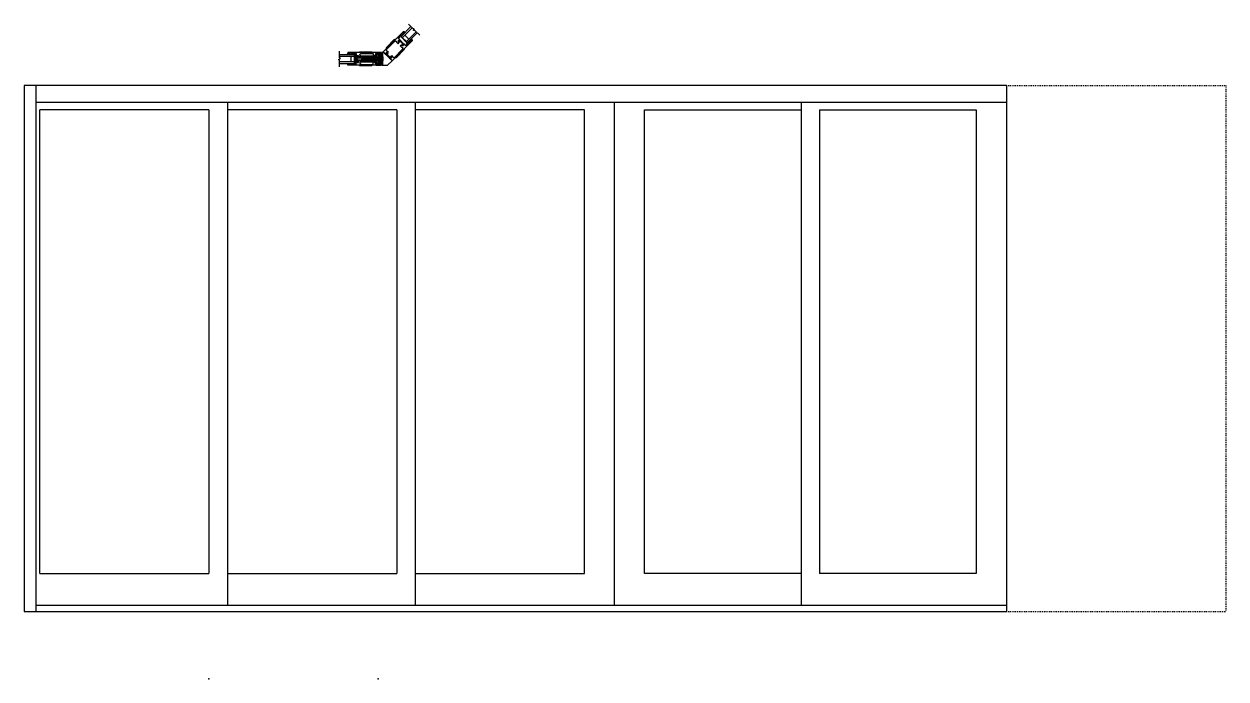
# Model space of a CAD drawing. Extents: x -40 to 95, y -81 to 25.
# Drawn here: x -40.2 to 94.7, y -81.1 to -7.6 of the extents above; entities that cross this region are included whole.
import ezdxf

# ---------------------------------------------------------------- set-up
doc = ezdxf.new("R2010")
doc.units = 0
doc.header["$LTSCALE"] = 0.25
doc.header["$MEASUREMENT"] = 0
doc.linetypes.add('HIDDEN', pattern=[0.375, 0.25, -0.125])
doc.layers.get('0').update_dxf_attribs({"linetype": 'CONTINUOUS'})
for name, color, linetype in [('DIM', 7, 'CONTINUOUS'), ('GLASS-VINYL', 7, 'CONTINUOUS'), ('Hardware', 7, 'CONTINUOUS'), ('SEAL', 7, 'CONTINUOUS'), ('TEXT', 7, 'CONTINUOUS'), ('VENT', 5, 'CONTINUOUS')]:
    doc.layers.add(name, color=color, linetype=linetype)
doc.styles.get("Standard").update_dxf_attribs({"font": 'simplex.shx'})

# ---------------------------------------------------------------- blocks, each defined once
blk = doc.blocks.new('*U177')
for centre, radius, start, end in [((-0.3, 1.14), 1.11, 287.4409, 295.9325), ((-0.19, 1.19), 1.16, 280.9256, 288.7507), ((-0.03, 1.12), 1.1, 273.1709, 281.1969), ((-0.03, -1.12), 1.1, 78.8031, 86.8291), ((-0.19, -1.19), 1.16, 71.2493, 79.0744), ((-0.3, -1.14), 1.11, 64.0675, 72.5591)]:
    blk.add_arc(centre, radius, start, end)
at = {"layer": 'SEAL'}
blk.add_lwpolyline([(0, -0.14), (0, 0.14), (0.03, 0.14), (0.03, -0.14)], close=True, dxfattribs=at)
at = {"layer": 'SEAL', "const_width": 0.015}
blk.add_lwpolyline([(0.03, 0, 0.219791), (0.2, 0.03)], format="xyb", dxfattribs=at)
at = {"flags": 9}
for tag, p in [('FLEETWOOD_PART_#', (0, -0.25)), ('MANUFACTURER_PART_#', (0, -0.2))]:
    blk.add_attdef(tag, p, '', height=0.0312, dxfattribs=at)
blk = doc.blocks.new('Yoke Strike Plate')
for points in [[(-0.094, -0.375), (-0.094, 0.375), (0, 0.375), (0, -0.375)], [(0.062, -0.375), (0.062, 0.375), (0.156, 0.375), (0.156, -0.375)]]:
    blk.add_lwpolyline(points, close=True)
blk = doc.blocks.new('3070CR-Archetype-Narrow-Latch_Lead-Stile')
h = blk.add_hatch(color=7)
h.dxf.hatch_style = 1
h.paths.add_polyline_path([(0.36, 0.13, -0.244698), (0.37, 0.14), (0.47, 0.21, 0.244698), (0.48, 0.22), (0.48, 0.28, -0.131652), (0.48, 0.3), (0.5, 0.32), (0.52, 0.36, 0.131652), (0.52, 0.37), (0.52, 0.38, 0.414214), (0.51, 0.39), (0.37, 0.39, 0.414214), (0.36, 0.38), (0.36, 0.37, 0.131652), (0.36, 0.36), (0.38, 0.32), (0.39, 0.3, -0.131652), (0.4, 0.28), (0.4, 0.26, -0.244698), (0.39, 0.25), (0.29, 0.18, 0.244698), (0.29, 0.17), (0.29, -0.17, 0.244698), (0.29, -0.18), (0.39, -0.25, -0.103471), (0.4, -0.26, -0.13774), (0.4, -0.26), (0.4, -0.28, -0.131652), (0.39, -0.3), (0.36, -0.36, 0.131652), (0.36, -0.37), (0.36, -0.38, 0.414214), (0.37, -0.39), (0.51, -0.39, 0.414214), (0.52, -0.38), (0.52, -0.37, 0.137872), (0.52, -0.36), (0.52, -0.36), (0.48, -0.3, -0.131652), (0.48, -0.28), (0.48, -0.22, 0.244698), (0.47, -0.21), (0.37, -0.14, -0.244698), (0.36, -0.13)])
h = blk.add_hatch(color=7)
h.dxf.hatch_style = 1
h.paths.add_polyline_path([(2.53, 0.17, 0.244698), (2.53, 0.18), (2.42, 0.25, -0.244698), (2.42, 0.26), (2.42, 0.28, -0.131652), (2.42, 0.3), (2.44, 0.32), (2.46, 0.36, 0.131652), (2.46, 0.37), (2.46, 0.38, 0.414214), (2.44, 0.39), (2.31, 0.39, 0.414214), (2.29, 0.38), (2.29, 0.37, 0.131652), (2.3, 0.36), (2.32, 0.32), (2.33, 0.3, -0.131652), (2.34, 0.28), (2.34, 0.22, 0.244698), (2.34, 0.21), (2.45, 0.14, -0.244698), (2.45, 0.13), (2.45, -0.13, -0.244698), (2.45, -0.14), (2.34, -0.21, 0.244698), (2.34, -0.22), (2.34, -0.28, -0.131652), (2.33, -0.3), (2.3, -0.36, 0.131652), (2.29, -0.37), (2.29, -0.38, 0.414214), (2.31, -0.39), (2.44, -0.39, 0.414214), (2.46, -0.38), (2.46, -0.37, 0.131652), (2.46, -0.36), (2.42, -0.3, -0.131652), (2.42, -0.28), (2.42, -0.26, -0.13774), (2.42, -0.26, -0.103471), (2.42, -0.25), (2.53, -0.18, 0.244698), (2.53, -0.17)])
at = {"color": 7, "linetype": 'Continuous', "lineweight": 15}
for p, q in [((-0.48, 0.22), (-0.48, -0.22)), ((-0.48, 0.22), (1.92, 0.22)), ((1.92, 0.15), (-0.48, 0.15)), ((1.92, 0.07), (-0.48, 0.07)), ((-0.23, -0.22), (-0.23, 0.22)), ((0.27, 0.59), (0.38, 0.59)), ((0.27, 0.47), (0.27, 0.59)), ((0.38, 0.47), (0.27, 0.47)), ((0.27, -0.47), (0.27, 0.47)), ((0.38, 0.59), (0.38, 0.47)), ((0.38, -0.47), (0.38, 0.47)), ((0.48, -0.24), (0.48, 0.24)), ((2.07, 0.35), (0.5, 0.35)), ((0.5, 0.25), (2.07, 0.25)), ((0.81, 0.78), (0.81, 0.72)), ((0.93, 0.79), (0.82, 0.79)), ((2.06, 0.79), (0.93, 0.79)), ((2.06, 0.25), (1.66, 0.25)), ((1.77, 0.22), (1.77, 0.07)), ((1.92, 0.22), (1.92, 0.07)), ((2.17, 0.79), (2.06, 0.79)), ((2.07, 0.25), (2.07, 0.35)), ((2.18, 0.78), (2.18, 0.72)), ((1.37, 0), (-0.48, 0)), ((-0.48, -0.08), (1.92, -0.08)), ((-0.48, -0.15), (1.92, -0.15)), ((1.92, -0.22), (-0.48, -0.22)), ((0.27, -0.47), (0.38, -0.47)), ((0.27, -0.59), (0.27, -0.47)), ((0.38, -0.59), (0.27, -0.59)), ((0.38, -0.47), (0.38, -0.59)), ((2.07, -0.25), (0.5, -0.25)), ((0.5, -0.35), (2.07, -0.35)), ((0.81, -0.78), (0.81, -0.72)), ((0.93, -0.79), (0.82, -0.79)), ((2.06, -0.79), (0.93, -0.79)), ((2.06, -0.25), (1.66, -0.25)), ((1.77, -0.08), (1.77, -0.22)), ((1.92, -0.08), (1.92, -0.22)), ((2.17, -0.79), (2.06, -0.79)), ((2.07, -0.25), (2.07, -0.35)), ((2.18, -0.78), (2.18, -0.72))]:
    blk.add_line(p, q, dxfattribs=at)
at = {"color": 7, "ltscale": 0.5}
for p, q in [((0.37, 0.12), (0.27, 0.21)), ((2.54, 0.1), (2.63, 0.1)), ((2.56, 0.08), (2.54, 0.1)), ((2.62, 0.08), (2.56, 0.08)), ((2.62, 0.08), (2.63, 0.1)), ((0.27, -0.21), (0.37, -0.13)), ((2.54, -0.09), (2.56, -0.08)), ((2.54, -0.09), (2.63, -0.09)), ((2.56, -0.08), (2.62, -0.08)), ((2.63, -0.09), (2.62, -0.08))]:
    blk.add_line(p, q, dxfattribs=at)
at = {"color": 7}
for p, q in [((0.41, 0.09), (0.29, 0.19)), ((0.29, 0.19), (0.29, 0.03)), ((0.29, 0.03), (0.34, 0.03)), ((0.34, -0.03), (0.34, 0.03)), ((0.41, 0.09), (1.28, 0.09)), ((0.41, -0.09), (0.41, 0.09)), ((1.37, 0.07), (1.37, -0.08)), ((-0.41, 0), (0.27, 0)), ((0.02, 0), (1.98, 0)), ((0.29, -0.19), (0.29, -0.03)), ((0.29, -0.03), (0.34, -0.03)), ((0.41, -0.09), (0.29, -0.19)), ((0.41, -0.09), (1.28, -0.09))]:
    blk.add_line(p, q, dxfattribs=at)
at = {"color": 7, "ltscale": 0.3}
blk.add_line((2.48, 0), (2.69, 0), dxfattribs=at)
at = {"color": 7, "lineweight": 30}
for points in [[(0.36, 0.13), (0.36, -0.13, 0.244698), (0.37, -0.14), (0.47, -0.21, -0.244698), (0.48, -0.22), (0.48, -0.28, 0.131652), (0.48, -0.3), (0.52, -0.36, -0.131652), (0.52, -0.37), (0.52, -0.38, -0.414214), (0.51, -0.39), (0.37, -0.39, -0.414214), (0.36, -0.38), (0.36, -0.37, -0.131652), (0.36, -0.36), (0.39, -0.3, 0.131652), (0.4, -0.28), (0.4, -0.26, 0.13774), (0.4, -0.26, 0.103471), (0.39, -0.25), (0.29, -0.18, -0.244698), (0.29, -0.17), (0.29, 0.17, -0.244698), (0.29, 0.18), (0.39, 0.25, 0.244698), (0.4, 0.26), (0.4, 0.28, 0.131652), (0.39, 0.3), (0.38, 0.32), (0.36, 0.36, -0.131652), (0.36, 0.37), (0.36, 0.38, -0.414214), (0.37, 0.39), (0.51, 0.39, -0.414214), (0.52, 0.38), (0.52, 0.37, -0.131652), (0.52, 0.36), (0.5, 0.32), (0.48, 0.3, 0.131652), (0.48, 0.28), (0.48, 0.22, -0.244698), (0.47, 0.21), (0.37, 0.14, 0.244698)], [(2.45, 0.13), (2.45, -0.13, -0.244698), (2.45, -0.14), (2.34, -0.21, 0.244698), (2.34, -0.22), (2.34, -0.28, -0.131652), (2.33, -0.3), (2.3, -0.36, 0.131652), (2.29, -0.37), (2.29, -0.38, 0.414214), (2.31, -0.39), (2.44, -0.39, 0.414214), (2.46, -0.38), (2.46, -0.37, 0.131652), (2.46, -0.36), (2.42, -0.3, -0.131652), (2.42, -0.28), (2.42, -0.26, -0.13774), (2.42, -0.26, -0.103471), (2.42, -0.25), (2.53, -0.18, 0.244698), (2.53, -0.17), (2.53, 0.17, 0.244698), (2.53, 0.18), (2.42, 0.25, -0.244698), (2.42, 0.26), (2.42, 0.28, -0.131652), (2.42, 0.3), (2.44, 0.32), (2.46, 0.36, 0.131652), (2.46, 0.37), (2.46, 0.38, 0.414214), (2.44, 0.39), (2.31, 0.39, 0.414214), (2.29, 0.38), (2.29, 0.37, 0.131652), (2.3, 0.36), (2.32, 0.32), (2.33, 0.3, -0.131652), (2.34, 0.28), (2.34, 0.22, 0.244698), (2.34, 0.21), (2.45, 0.14, -0.244698)]]:
    blk.add_lwpolyline(points, format="xyb", close=True, dxfattribs=at)
at = {"color": 7}
for points in [[(2.72, -0.09), (1.28, -0.09), (1.28, 0.09), (2.72, 0.09), (2.74, 0.08), (2.74, -0.08)], [(2.54, 0.57), (2.63, 0.57), (2.63, -0.57), (2.54, -0.57)]]:
    blk.add_lwpolyline(points, close=True, dxfattribs=at)
at = {"color": 7, "linetype": 'Continuous', "lineweight": 15}
for centre, radius, start, end in [((0.5, 0.24), 0.118, 90, 180), ((0.5, 0.24), 0.0135, 90, 180), ((0.82, 0.78), 0.01, 90, 180), ((0.82, 0.72), 0.01, 180, 270), ((2.17, 0.78), 0.01, 0, 90), ((2.17, 0.72), 0.01, 270, 0), ((0.5, -0.24), 0.119, 180, 270), ((0.5, -0.24), 0.0135, 180, 270), ((0.82, -0.72), 0.01, 90, 180), ((0.82, -0.78), 0.01, 180, 270), ((2.17, -0.72), 0.01, 0, 90), ((2.17, -0.78), 0.01, 270, 0)]:
    blk.add_arc(centre, radius, start, end, dxfattribs=at)
at = {"layer": 'VENT'}
for points in [[(2.58, 0.62), (2.64, 0.62), (2.55, 0.62, 0.414214), (2.54, 0.61), (2.54, 0.39, 0.414214), (2.53, 0.38), (2.53, 0.35, 0.359508), (2.54, 0.34, -0.263725), (2.55, 0.33), (2.57, 0.27), (2.57, 0.27, -0.548619), (2.55, 0.26), (2.46, 0.27, -0.176327), (2.46, 0.27), (2.44, 0.28, -0.57735), (2.45, 0.3), (2.45, 0.3, 0.267949), (2.46, 0.31), (2.48, 0.38, 0.065543), (2.48, 0.38), (2.48, 0.39, 0.6885), (2.46, 0.4, -0.213422), (2.45, 0.39), (2.3, 0.39, 0.414214), (2.28, 0.38), (2.28, 0.37, 0.137872), (2.29, 0.37), (2.32, 0.31, -0.585524), (2.32, 0.3), (2.22, 0.3, 0.414214), (2.21, 0.29), (2.21, 0.16, -0.414214), (2.2, 0.15), (2.09, 0.15, -0.414214), (2.08, 0.16), (2.08, 0.4, 1), (2.08, 0.52), (2.08, 0.61, 0.414214), (2.07, 0.62), (0.65, 0.62, 0.406968), (0.64, 0.61), (0.64, 0.31, -0.414214), (0.63, 0.3), (0.5, 0.3, -0.585524), (0.49, 0.31), (0.53, 0.37, 0.137872), (0.53, 0.37), (0.53, 0.38, 0.414214), (0.52, 0.39), (0.36, 0.39, -0.213422), (0.36, 0.4, 0.6885), (0.34, 0.39), (0.34, 0.38, 0.065543), (0.34, 0.38), (0.36, 0.31, 0.267949), (0.36, 0.3), (0.37, 0.3, -0.57735), (0.37, 0.28), (0.36, 0.27, -0.176327), (0.35, 0.27), (0.26, 0.26, -0.548619), (0.25, 0.27), (0.25, 0.27), (0.27, 0.33, -0.263725), (0.28, 0.34, 0.359508), (0.29, 0.35), (0.29, 0.38, 0.414214), (0.27, 0.39), (0.27, 0.68, -0.414214), (0.3, 0.71), (3.48, 0.71, -1), (3.48, 0.68), (3.46, 0.68), (3.46, 0.6, -0.414214), (3.43, 0.56), (3.36, 0.56), (3.36, 0.59), (3.34, 0.59), (3.28, 0.56), (3.26, 0.56), (3.26, 0.59), (3.24, 0.59), (3.18, 0.56), (3.16, 0.56), (3.16, 0.59), (3.14, 0.59), (3.08, 0.56), (3.06, 0.56), (3.06, 0.59), (3.04, 0.59), (2.98, 0.56), (2.96, 0.56), (2.96, 0.62), (2.72, 0.62, 0.414214), (2.71, 0.61), (2.71, 0.53, -0.414214), (2.7, 0.52), (2.66, 0.52, -0.414214), (2.65, 0.53), (2.65, 0.61, 0.414214), (2.64, 0.62)], [(2.58, -0.62), (2.64, -0.62), (2.55, -0.62, -0.414214), (2.54, -0.61), (2.54, -0.39, -0.414214), (2.53, -0.38), (2.53, -0.35, -0.359508), (2.54, -0.34, 0.263725), (2.55, -0.33), (2.57, -0.27), (2.57, -0.27, 0.548619), (2.55, -0.26), (2.46, -0.27, 0.176327), (2.46, -0.27), (2.44, -0.28, 0.57735), (2.45, -0.3), (2.45, -0.3, -0.267949), (2.46, -0.31), (2.48, -0.38, -0.065543), (2.48, -0.38), (2.48, -0.39, -0.6885), (2.46, -0.4, 0.213422), (2.45, -0.39), (2.3, -0.39, -0.414214), (2.28, -0.38), (2.28, -0.37, -0.137872), (2.29, -0.37), (2.32, -0.31, 0.585524), (2.32, -0.3), (2.22, -0.3, -0.414214), (2.21, -0.29), (2.21, -0.16, 0.414214), (2.2, -0.15), (2.09, -0.15, 0.414214), (2.08, -0.16), (2.08, -0.4, -1), (2.08, -0.52), (2.08, -0.61, -0.414214), (2.07, -0.62), (0.65, -0.62, -0.406968), (0.64, -0.61), (0.64, -0.31, 0.414214), (0.63, -0.3), (0.5, -0.3, 0.585524), (0.49, -0.31), (0.53, -0.37, -0.137872), (0.53, -0.37), (0.53, -0.38, -0.414214), (0.52, -0.39), (0.36, -0.39, 0.213422), (0.36, -0.4, -0.6885), (0.34, -0.39), (0.34, -0.38, -0.065543), (0.34, -0.38), (0.36, -0.31, -0.267949), (0.36, -0.3), (0.37, -0.3, 0.57735), (0.37, -0.28), (0.36, -0.27, 0.176327), (0.35, -0.27), (0.26, -0.26, 0.548619), (0.25, -0.27), (0.25, -0.27), (0.27, -0.33, 0.263725), (0.28, -0.34, -0.359508), (0.29, -0.35), (0.29, -0.38, -0.414214), (0.27, -0.39), (0.27, -0.68, 0.414214), (0.3, -0.71), (3.48, -0.71, 1), (3.48, -0.68), (3.46, -0.68), (3.46, -0.6, 0.414214), (3.43, -0.56), (3.36, -0.56), (3.36, -0.59), (3.34, -0.59), (3.28, -0.56), (3.26, -0.56), (3.26, -0.59), (3.24, -0.59), (3.18, -0.56), (3.16, -0.56), (3.16, -0.59), (3.14, -0.59), (3.08, -0.56), (3.06, -0.56), (3.06, -0.59), (3.04, -0.59), (2.98, -0.56), (2.96, -0.56), (2.96, -0.62), (2.72, -0.62, -0.414214), (2.71, -0.61), (2.71, -0.53, 0.414214), (2.7, -0.52), (2.66, -0.52, 0.414214), (2.65, -0.53), (2.65, -0.61, -0.414214), (2.64, -0.62)]]:
    blk.add_lwpolyline(points, format="xyb", dxfattribs=at)
blk = doc.blocks.new('3773-Lead Stile')
h = blk.add_hatch(color=7)
h.dxf.hatch_style = 1
h.paths.add_polyline_path([(0.15, 0.13, -0.244698), (0.15, 0.14), (0.26, 0.21, 0.244698), (0.26, 0.22), (0.26, 0.28, -0.131652), (0.27, 0.3), (0.28, 0.32), (0.3, 0.36, 0.131652), (0.31, 0.37), (0.31, 0.38, 0.414214), (0.29, 0.39), (0.16, 0.39, 0.414214), (0.14, 0.38), (0.14, 0.37, 0.131652), (0.14, 0.36), (0.16, 0.32), (0.18, 0.3, -0.131652), (0.18, 0.28), (0.18, 0.26, -0.244698), (0.18, 0.25), (0.07, 0.18, 0.244698), (0.07, 0.17), (0.07, -0.17, 0.244698), (0.07, -0.18), (0.18, -0.25, -0.103471), (0.18, -0.26, -0.13774), (0.18, -0.26), (0.18, -0.28, -0.131652), (0.18, -0.3), (0.14, -0.36, 0.131652), (0.14, -0.37), (0.14, -0.38, 0.414214), (0.16, -0.39), (0.29, -0.39, 0.414214), (0.31, -0.38), (0.31, -0.37, 0.137872), (0.3, -0.36), (0.3, -0.36), (0.27, -0.3, -0.131652), (0.26, -0.28), (0.26, -0.22, 0.244698), (0.26, -0.21), (0.15, -0.14, -0.244698), (0.15, -0.13)])
h = blk.add_hatch(color=7)
h.dxf.hatch_style = 1
h.paths.add_polyline_path([(2.31, 0.17, 0.244698), (2.31, 0.18), (2.21, 0.25, -0.244698), (2.2, 0.26), (2.2, 0.28, -0.131652), (2.21, 0.3), (2.22, 0.32), (2.24, 0.36, 0.131652), (2.24, 0.37), (2.24, 0.38, 0.414214), (2.23, 0.39), (2.09, 0.39, 0.414214), (2.08, 0.38), (2.08, 0.37, 0.131652), (2.08, 0.36), (2.1, 0.32), (2.12, 0.3, -0.131652), (2.12, 0.28), (2.12, 0.22, 0.244698), (2.13, 0.21), (2.23, 0.14, -0.244698), (2.24, 0.13), (2.24, -0.13, -0.244698), (2.23, -0.14), (2.13, -0.21, 0.244698), (2.12, -0.22), (2.12, -0.28, -0.131652), (2.12, -0.3), (2.08, -0.36, 0.131652), (2.08, -0.37), (2.08, -0.38, 0.414214), (2.09, -0.39), (2.23, -0.39, 0.414214), (2.24, -0.38), (2.24, -0.37, 0.131652), (2.24, -0.36), (2.21, -0.3, -0.131652), (2.2, -0.28), (2.2, -0.26, -0.13774), (2.2, -0.26, -0.103471), (2.21, -0.25), (2.31, -0.18, 0.244698), (2.31, -0.17)])
for points in [[(2.37, 0.62), (2.42, 0.62), (2.33, 0.62, 0.414214), (2.32, 0.61), (2.32, 0.39, 0.414214), (2.31, 0.38), (2.31, 0.35, 0.359508), (2.32, 0.34, -0.263725), (2.33, 0.33), (2.35, 0.27), (2.35, 0.27, -0.548619), (2.34, 0.26), (2.25, 0.27, -0.176327), (2.24, 0.27), (2.23, 0.28, -0.57735), (2.23, 0.3), (2.23, 0.3, 0.267949), (2.24, 0.31), (2.26, 0.38, 0.065543), (2.26, 0.38), (2.26, 0.39, 0.6885), (2.24, 0.4, -0.213422), (2.23, 0.39), (2.08, 0.39, 0.414214), (2.07, 0.38), (2.07, 0.37, 0.137872), (2.07, 0.37), (2.11, 0.31, -0.585524), (2.1, 0.3), (2, 0.3, 0.414214), (1.99, 0.29), (1.99, 0.16, -0.414214), (1.98, 0.15), (1.88, 0.15, -0.414214), (1.87, 0.16), (1.87, 0.4, 1), (1.87, 0.52), (1.87, 0.61, 0.414214), (1.86, 0.62), (0.44, 0.62, 0.406968), (0.43, 0.61), (0.43, 0.31, -0.414214), (0.42, 0.3), (0.28, 0.3, -0.585524), (0.28, 0.31), (0.31, 0.37, 0.137872), (0.31, 0.37), (0.31, 0.38, 0.414214), (0.3, 0.39), (0.15, 0.39, -0.213422), (0.14, 0.4, 0.6885), (0.12, 0.39), (0.12, 0.38, 0.065543), (0.12, 0.38), (0.14, 0.31, 0.267949), (0.15, 0.3), (0.15, 0.3, -0.57735), (0.16, 0.28), (0.14, 0.27, -0.176327), (0.13, 0.27), (0.04, 0.26, -0.548619), (0.03, 0.27), (0.03, 0.27), (0.05, 0.33, -0.263725), (0.06, 0.34, 0.359508), (0.07, 0.35), (0.07, 0.38, 0.414214), (0.06, 0.39), (0.06, 0.68, -0.414214), (0.09, 0.71), (3.26, 0.71, -1), (3.26, 0.68), (3.24, 0.68), (3.24, 0.6, -0.414214), (3.21, 0.56), (3.14, 0.56), (3.14, 0.59), (3.12, 0.59), (3.06, 0.56), (3.04, 0.56), (3.04, 0.59), (3.02, 0.59), (2.96, 0.56), (2.94, 0.56), (2.94, 0.59), (2.92, 0.59), (2.86, 0.56), (2.84, 0.56), (2.84, 0.59), (2.82, 0.59), (2.76, 0.56), (2.74, 0.56), (2.74, 0.62), (2.51, 0.62, 0.414214), (2.5, 0.61), (2.5, 0.53, -0.414214), (2.49, 0.52), (2.44, 0.52, -0.414214), (2.43, 0.53), (2.43, 0.61, 0.414214), (2.42, 0.62)], [(2.37, -0.62), (2.42, -0.62), (2.33, -0.62, -0.414214), (2.32, -0.61), (2.32, -0.39, -0.414214), (2.31, -0.38), (2.31, -0.35, -0.359508), (2.32, -0.34, 0.263725), (2.33, -0.33), (2.35, -0.27), (2.35, -0.27, 0.548619), (2.34, -0.26), (2.25, -0.27, 0.176327), (2.24, -0.27), (2.23, -0.28, 0.57735), (2.23, -0.3), (2.23, -0.3, -0.267949), (2.24, -0.31), (2.26, -0.38, -0.065543), (2.26, -0.38), (2.26, -0.39, -0.6885), (2.24, -0.4, 0.213422), (2.23, -0.39), (2.08, -0.39, -0.414214), (2.07, -0.38), (2.07, -0.37, -0.137872), (2.07, -0.37), (2.11, -0.31, 0.585524), (2.1, -0.3), (2, -0.3, -0.414214), (1.99, -0.29), (1.99, -0.16, 0.414214), (1.98, -0.15), (1.88, -0.15, 0.414214), (1.87, -0.16), (1.87, -0.4, -1), (1.87, -0.52), (1.87, -0.61, -0.414214), (1.86, -0.62), (0.44, -0.62, -0.406968), (0.43, -0.61), (0.43, -0.31, 0.414214), (0.42, -0.3), (0.28, -0.3, 0.585524), (0.28, -0.31), (0.31, -0.37, -0.137872), (0.31, -0.37), (0.31, -0.38, -0.414214), (0.3, -0.39), (0.15, -0.39, 0.213422), (0.14, -0.4, -0.6885), (0.12, -0.39), (0.12, -0.38, -0.065543), (0.12, -0.38), (0.14, -0.31, -0.267949), (0.15, -0.3), (0.15, -0.3, 0.57735), (0.16, -0.28), (0.14, -0.27, 0.176327), (0.13, -0.27), (0.04, -0.26, 0.548619), (0.03, -0.27), (0.03, -0.27), (0.05, -0.33, 0.263725), (0.06, -0.34, -0.359508), (0.07, -0.35), (0.07, -0.38, -0.414214), (0.06, -0.39), (0.06, -0.68, 0.414214), (0.09, -0.71), (3.26, -0.71, 1), (3.26, -0.68), (3.24, -0.68), (3.24, -0.6, 0.414214), (3.21, -0.56), (3.14, -0.56), (3.14, -0.59), (3.12, -0.59), (3.06, -0.56), (3.04, -0.56), (3.04, -0.59), (3.02, -0.59), (2.96, -0.56), (2.94, -0.56), (2.94, -0.59), (2.92, -0.59), (2.86, -0.56), (2.84, -0.56), (2.84, -0.59), (2.82, -0.59), (2.76, -0.56), (2.74, -0.56), (2.74, -0.62), (2.51, -0.62, -0.414214), (2.5, -0.61), (2.5, -0.53, 0.414214), (2.49, -0.52), (2.44, -0.52, 0.414214), (2.43, -0.53), (2.43, -0.61, -0.414214), (2.42, -0.62)]]:
    blk.add_lwpolyline(points, format="xyb")
at = {"color": 7, "lineweight": 30}
for points in [[(0.15, 0.13), (0.15, -0.13, 0.244698), (0.15, -0.14), (0.26, -0.21, -0.244698), (0.26, -0.22), (0.26, -0.28, 0.131652), (0.27, -0.3), (0.3, -0.36, -0.131652), (0.31, -0.37), (0.31, -0.38, -0.414214), (0.29, -0.39), (0.16, -0.39, -0.414214), (0.14, -0.38), (0.14, -0.37, -0.131652), (0.14, -0.36), (0.18, -0.3, 0.131652), (0.18, -0.28), (0.18, -0.26, 0.13774), (0.18, -0.26, 0.103471), (0.18, -0.25), (0.07, -0.18, -0.244698), (0.07, -0.17), (0.07, 0.17, -0.244698), (0.07, 0.18), (0.18, 0.25, 0.244698), (0.18, 0.26), (0.18, 0.28, 0.131652), (0.18, 0.3), (0.16, 0.32), (0.14, 0.36, -0.131652), (0.14, 0.37), (0.14, 0.38, -0.414214), (0.16, 0.39), (0.29, 0.39, -0.414214), (0.31, 0.38), (0.31, 0.37, -0.131652), (0.3, 0.36), (0.28, 0.32), (0.27, 0.3, 0.131652), (0.26, 0.28), (0.26, 0.22, -0.244698), (0.26, 0.21), (0.15, 0.14, 0.244698)], [(2.24, 0.13), (2.24, -0.13, -0.244698), (2.23, -0.14), (2.13, -0.21, 0.244698), (2.12, -0.22), (2.12, -0.28, -0.131652), (2.12, -0.3), (2.08, -0.36, 0.131652), (2.08, -0.37), (2.08, -0.38, 0.414214), (2.09, -0.39), (2.23, -0.39, 0.414214), (2.24, -0.38), (2.24, -0.37, 0.131652), (2.24, -0.36), (2.21, -0.3, -0.131652), (2.2, -0.28), (2.2, -0.26, -0.13774), (2.2, -0.26, -0.103471), (2.21, -0.25), (2.31, -0.18, 0.244698), (2.31, -0.17), (2.31, 0.17, 0.244698), (2.31, 0.18), (2.21, 0.25, -0.244698), (2.2, 0.26), (2.2, 0.28, -0.131652), (2.21, 0.3), (2.22, 0.32), (2.24, 0.36, 0.131652), (2.24, 0.37), (2.24, 0.38, 0.414214), (2.23, 0.39), (2.09, 0.39, 0.414214), (2.08, 0.38), (2.08, 0.37, 0.131652), (2.08, 0.36), (2.1, 0.32), (2.12, 0.3, -0.131652), (2.12, 0.28), (2.12, 0.22, 0.244698), (2.13, 0.21), (2.23, 0.14, -0.244698)]]:
    blk.add_lwpolyline(points, format="xyb", close=True, dxfattribs=at)

msp = doc.modelspace()

# ---------------------------------------------------------------- linework, layer by layer
at = {"color": 7, "linetype": 'Continuous', "lineweight": 15}
for p, q in [((1.41, -9.36), (1.33, -9.44)), ((1.43, -9.36), (1.47, -9.4)), ((0.54, -10.24), (0.45, -10.32)), ((0.45, -10.33), (0.49, -10.37)), ((1.33, -9.44), (0.54, -10.24)), ((2.45, -10.56), (1.65, -11.35)), ((2.53, -10.47), (2.45, -10.56)), ((2.53, -10.46), (2.49, -10.42)), ((1.55, -11.43), (1.52, -11.39)), ((1.65, -11.35), (1.57, -11.43))]:
    msp.add_line(p, q, dxfattribs=at)
at = {"color": 1}
for p, q in [((70.05, -14.56), (-40.18, -14.56)), ((-40.18, -14.56), (-40.18, -73.57)), ((-38.86, -14.56), (-38.86, -73.57)), ((70.05, -14.56), (70.05, -73.57)), ((70.05, -16.45), (-38.86, -16.45)), ((-40.18, -73.57), (70.05, -73.57)), ((-38.86, -72.87), (70.05, -72.87))]:
    msp.add_line(p, q, dxfattribs=at)
at = {"color": 1, "linetype": 'HIDDEN'}
for p, q in [((70.05, -14.56), (94.69, -14.56)), ((94.69, -14.56), (94.69, -73.57)), ((70.05, -73.57), (94.69, -73.57))]:
    msp.add_line(p, q, dxfattribs=at)
at = {"color": 5}
for p, q in [((-19.43, -17.27), (-38.41, -17.27)), ((-38.41, -69.32), (-38.41, -17.27)), ((-19.43, -17.27), (-19.43, -69.32)), ((-17.35, -16.45), (-17.35, -72.87)), ((1.64, -17.27), (-17.35, -17.27)), ((1.64, -17.27), (1.64, -69.32)), ((3.71, -16.45), (3.71, -72.87)), ((22.7, -17.27), (3.71, -17.27)), ((22.7, -69.32), (22.7, -17.27)), ((29.45, -17.27), (47.02, -17.27)), ((29.45, -69.32), (29.45, -17.27)), ((47.02, -16.45), (47.02, -72.87)), ((49.1, -17.27), (66.67, -17.27)), ((49.1, -17.27), (49.1, -69.32)), ((66.67, -17.27), (66.67, -69.32)), ((-38.41, -69.32), (-19.43, -69.32)), ((-17.35, -69.32), (1.64, -69.32)), ((3.71, -69.32), (22.7, -69.32)), ((47.02, -69.32), (29.45, -69.32)), ((66.67, -69.32), (49.1, -69.32))]:
    msp.add_line(p, q, dxfattribs=at)
msp.add_lwpolyline([(-0.42, -12.02), (-0.06, -12.02, -0.414214), (-0.01, -12.07), (-0.01, -12.22, 0.414214), (0.04, -12.27), (0.06, -12.27, 0.650938), (0.07, -12.24, -0.186452), (0.05, -12.2), (0.05, -11.99, 0.414214), (0.02, -11.96), (-0.17, -11.96, -0.414214), (-0.2, -11.93), (-0.2, -11.18, -0.414214), (-0.17, -11.15), (0.02, -11.15, 0.414214), (0.05, -11.12), (0.05, -10.91, -0.186452), (0.07, -10.87, 0.650938), (0.06, -10.84), (0.04, -10.84, 0.414214), (-0.01, -10.89), (-0.01, -11.04, -0.414214), (-0.06, -11.09), (-0.42, -11.09, 1.000007), (-0.42, -11.15), (-0.29, -11.15, -0.414214), (-0.26, -11.18), (-0.26, -11.93, -0.414214), (-0.29, -11.96), (-0.42, -11.96, 1.000007)], format="xyb", close=True, dxfattribs=at)
at = {"color": 7, "linetype": 'Continuous', "lineweight": 15}
for centre, start, end in [((1.42, -9.37), 45, 135), ((1.46, -9.41), 315, 45), ((0.46, -10.32), 135, 225), ((0.5, -10.36), 225, 315), ((2.48, -10.43), 45, 135), ((2.52, -10.47), 315, 45), ((1.52, -11.39), 135, 225), ((1.56, -11.43), 225, 315)]:
    msp.add_arc(centre, 0.01, start, end, dxfattribs=at)
for p in [(-19.43, -81.14), (-0.44, -81.14)]:
    msp.add_point(p)
at = {"layer": 'DIM'}
msp.add_lwpolyline([(0.05, -12.27), (0.61, -12.27), (1.13, -11.76), (0.13, -10.76), (0.05, -10.84)], close=True, dxfattribs=at)
at = {"layer": 'GLASS-VINYL', "color": 7}
for p, q in [((3.24, -7.93), (2.15, -9.03)), ((3.38, -8.07), (2.28, -9.16)), ((2.9, -9.87), (2.02, -8.99)), ((2.15, -9.03), (2.86, -9.73)), ((2.55, -8.9), (2.99, -9.34)), ((3.82, -8.51), (2.73, -9.6)), ((3.95, -8.64), (2.86, -9.73)), ((-4.77, -11.06), (-3.13, -11.06)), ((-4.77, -11.24), (-3.13, -11.24)), ((-4.77, -11.87), (-3.13, -11.87)), ((-4.77, -12.06), (-3.13, -12.06)), ((-3.51, -11.24), (-3.51, -11.87)), ((-3.13, -11.06), (-3.13, -12.06)), ((-3.07, -12.18), (-3.07, -10.94))]:
    msp.add_line(p, q, dxfattribs=at)
at = {"layer": 'GLASS-VINYL'}
for points in [[(4.22, -8.91), (3.67, -8.36), (3.53, -8.39), (3.61, -8.18), (3.5, -8.19), (2.96, -7.65)], [(-4.77, -12.47), (-4.77, -11.71), (-4.89, -11.62), (-4.68, -11.53), (-4.77, -11.46), (-4.77, -10.7)]]:
    msp.add_lwpolyline(points, dxfattribs=at)
at = {"layer": 'GLASS-VINYL', "color": 7}
for centre, start, end in [((2.48, -8.67), 35.7597, 117.6458), ((3.22, -9.41), 332.3542, 54.2403), ((-3.77, -11.03), 107.3542, 189.2403), ((-3.77, -12.08), 170.7597, 252.6458)]:
    msp.add_arc(centre, 0.153, start, end, dxfattribs=at)
at = {"layer": 'TEXT', "color": 5}
msp.add_line((26.08, -72.87), (26.08, -16.45), dxfattribs=at)
at = {"layer": 'VENT'}
msp.add_lwpolyline([(-0.42, -10.9), (-0.16, -10.9, -1), (-0.16, -10.95), (-0.18, -10.95, 1.000009), (-0.18, -10.99), (-0.12, -10.99, 0.414214), (-0.07, -10.95), (-0.07, -10.87, 0.414214), (-0.1, -10.84), (-0.64, -10.84, 0.650938), (-0.65, -10.87, -0.186452), (-0.63, -10.91), (-0.63, -11.56), (-0.63, -12.2, -0.186452), (-0.65, -12.24, 0.650938), (-0.64, -12.27), (-0.1, -12.27, 0.414214), (-0.07, -12.24), (-0.07, -12.16, 0.414214), (-0.12, -12.12), (-0.18, -12.12, 1.000009), (-0.18, -12.16), (-0.16, -12.16, -1), (-0.16, -12.21), (-0.42, -12.21, -1), (-0.42, -12.16), (-0.4, -12.16, 1.000009), (-0.4, -12.12), (-0.45, -12.12, 0.414214), (-0.5, -12.16), (-0.5, -12.17, -1), (-0.57, -12.17), (-0.57, -10.94, -1), (-0.5, -10.94), (-0.5, -10.95, 0.414214), (-0.45, -10.99), (-0.4, -10.99, 1.000009), (-0.4, -10.95), (-0.42, -10.95, -1), (-0.42, -10.9)], format="xyb", dxfattribs=at)

# ---------------------------------------------------------------- block references
at = {"layer": 'Hardware'}
msp.add_blockref('Yoke Strike Plate', (-0.26, -11.56), dxfattribs=at)
at = {"layer": 'SEAL', "xscale": -1, "rotation": 90}
msp.add_blockref('*U177', (-0.29, -10.9), dxfattribs=at)
at = {"layer": 'SEAL', "rotation": 90}
msp.add_blockref('*U177', (-0.29, -12.21), dxfattribs=at)
at = {"layer": 'VENT', "rotation": 45}
msp.add_blockref('3773-Lead Stile', (0.59, -11.3), dxfattribs=at)
at = {"layer": 'VENT', "xscale": -1}
msp.add_blockref('3070CR-Archetype-Narrow-Latch_Lead-Stile', (-0.36, -11.56), dxfattribs=at)

doc.saveas('drawing.dxf')
